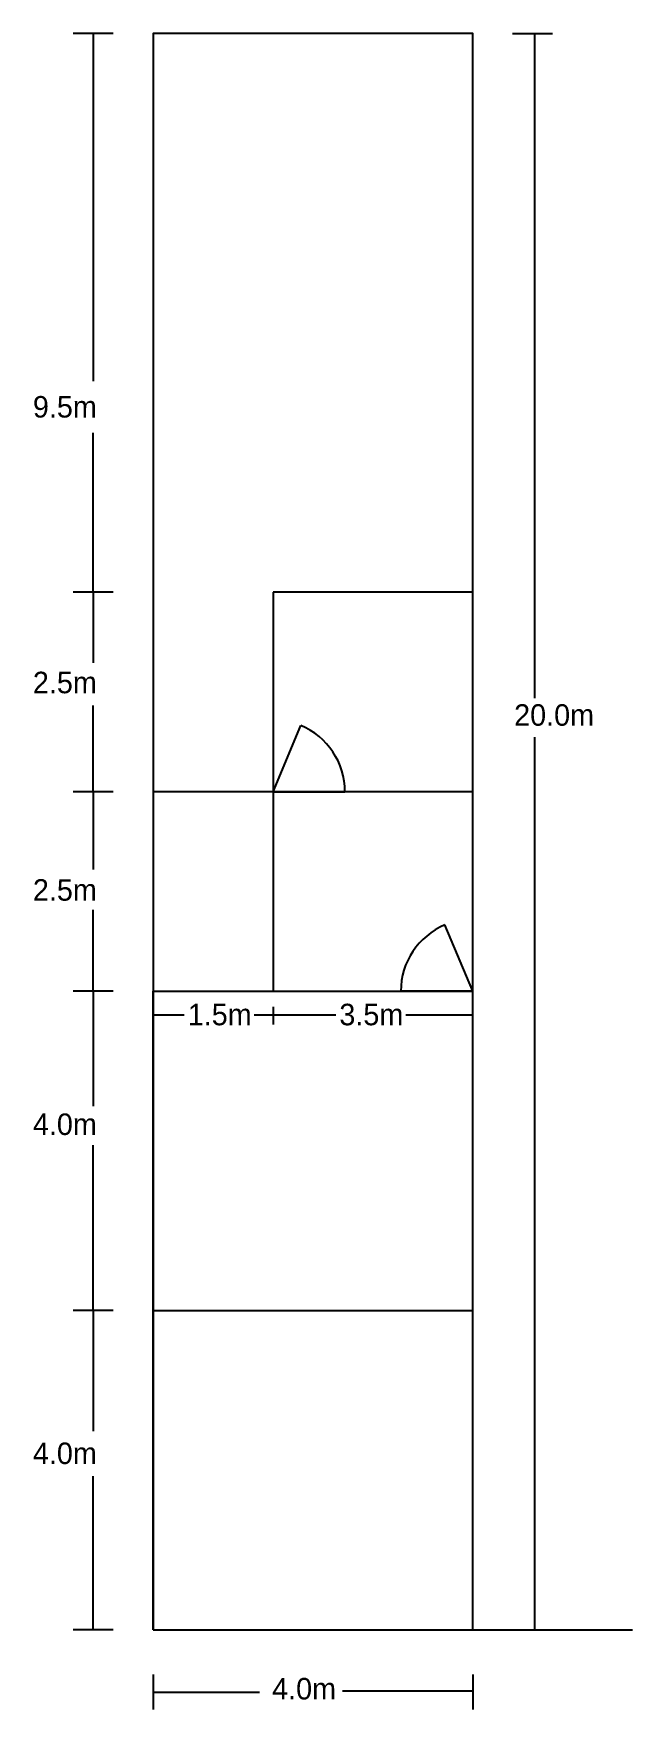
# Model space of a CAD drawing. Extents: x 3 to 13121, y 0 to 10397.
# Drawn here: x 9144.45 to 9151.95, y 9779.68 to 9800.68 of the extents above; entities that cross this region are included whole.
import ezdxf

# ---------------------------------------------------------------- set-up
doc = ezdxf.new("R2010")
doc.units = 0
doc.header["$MEASUREMENT"] = 0

msp = doc.modelspace()

# ---------------------------------------------------------------- texts
at = {"color": 5, "linetype": 'Continuous', "char_height": 0.269319, "width": 1.1036947, "attachment_point": 1}
for s, insert in [('9.5m', (9144.4419, 9796.13792)), ('2.5m', (9144.4419, 9792.68339)), ('20.0m', (9150.46693, 9792.27614)), ('2.5m', (9144.4419, 9790.08422)), ('1.5m', (9146.38053, 9788.52297)), ('3.5m', (9148.27859, 9788.52297)), ('4.0m', (9144.4419, 9787.14815)), ('4.0m', (9144.4419, 9783.02513)), ('4.0m', (9147.43697, 9780.07538))]:
    msp.add_mtext(s, dxfattribs=dict(at, insert=insert))

# ---------------------------------------------------------------- linework, layer by layer
at = {"color": 5, "linetype": 'Continuous'}
for points in [[(9145.44821, 9800.68044), (9144.94821, 9800.68044)], [(9145.19821, 9800.68044), (9145.19821, 9796.3246)], [(9150.44821, 9800.68044), (9150.94821, 9800.68044)], [(9150.72752, 9792.35118), (9150.72752, 9800.68044)], [(9145.19821, 9793.68044), (9145.19821, 9795.67877)], [(9145.44821, 9793.68044), (9144.94821, 9793.68044)], [(9145.19821, 9793.68044), (9145.19821, 9792.79439)], [(9149.94821, 9793.68044), (9149.94821, 9793.68044), (9147.44821, 9793.68044)], [(9147.44821, 9793.68044), (9147.44821, 9788.68044)], [(9145.19821, 9791.18044), (9145.19821, 9792.26149)], [(9147.44821, 9791.18044), (9147.79704, 9792.01009)], [(9150.72752, 9780.68044), (9150.72752, 9791.86303)], [(9145.44821, 9791.18044), (9144.94821, 9791.18044)], [(9145.19821, 9791.18044), (9145.19821, 9790.20591)], [(9147.44821, 9791.18044), (9145.94821, 9791.18044)], [(9149.94821, 9788.68044), (9149.94821, 9791.18044), (9147.44821, 9791.18044)], [(9147.44821, 9791.18044), (9148.34821, 9791.18034)], [(9145.19821, 9788.68044), (9145.19821, 9789.69832)], [(9149.94821, 9788.68044), (9149.59947, 9789.51012)], [(9145.44821, 9788.68044), (9144.94821, 9788.68044)], [(9145.19821, 9788.68044), (9145.19821, 9787.23802)], [(9145.94821, 9784.68044), (9145.94821, 9788.68044), (9149.94821, 9788.68044)], [(9149.94821, 9788.68044), (9149.04821, 9788.68044)], [(9145.94821, 9788.38465), (9146.33703, 9788.38465)], [(9147.21342, 9788.38465), (9148.23509, 9788.38465)], [(9147.44821, 9788.48637), (9147.44821, 9788.26346)], [(9149.11148, 9788.38465), (9149.94821, 9788.38465)], [(9145.19821, 9784.68044), (9145.19821, 9786.75214)], [(9145.44821, 9784.68044), (9144.94821, 9784.68044)], [(9145.19821, 9784.68044), (9145.19821, 9783.1683)], [(9145.94821, 9780.68044), (9145.94821, 9784.68044), (9149.94821, 9784.68044)], [(9145.19821, 9780.68044), (9145.19821, 9782.60403)], [(9145.44821, 9780.68044), (9144.94821, 9780.68044)], [(9149.94821, 9780.68044), (9151.94821, 9780.68044)], [(9150.44821, 9780.68044), (9150.94821, 9780.68044)], [(9145.94821, 9780.12026), (9145.94821, 9779.68044)], [(9149.94821, 9780.12026), (9149.94821, 9779.68044)], [(9149.94821, 9779.91093), (9148.31623, 9779.91093)], [(9145.94821, 9779.89863), (9147.27853, 9779.89863)]]:
    msp.add_lwpolyline(points, dxfattribs=at)
msp.add_lwpolyline([(9145.94821, 9780.68044), (9149.94821, 9780.68044), (9149.94821, 9800.68044), (9145.94821, 9800.68044)], close=True, dxfattribs=at)
for centre, start, end in [((9147.44821, 9791.18044), 359.994097, 67.195683), ((9149.94821, 9788.68044), 112.798414, 180)]:
    msp.add_arc(centre, 0.9, start, end, dxfattribs=at)

msp.set_redraw_order([(e.dxf.handle, doc.entitydb.next_handle()) for e in msp.query("TEXT MTEXT ATTDEF DIMENSION ARC_DIMENSION")])  # texts and dimensions are drawn at this point

doc.saveas('drawing.dxf')
